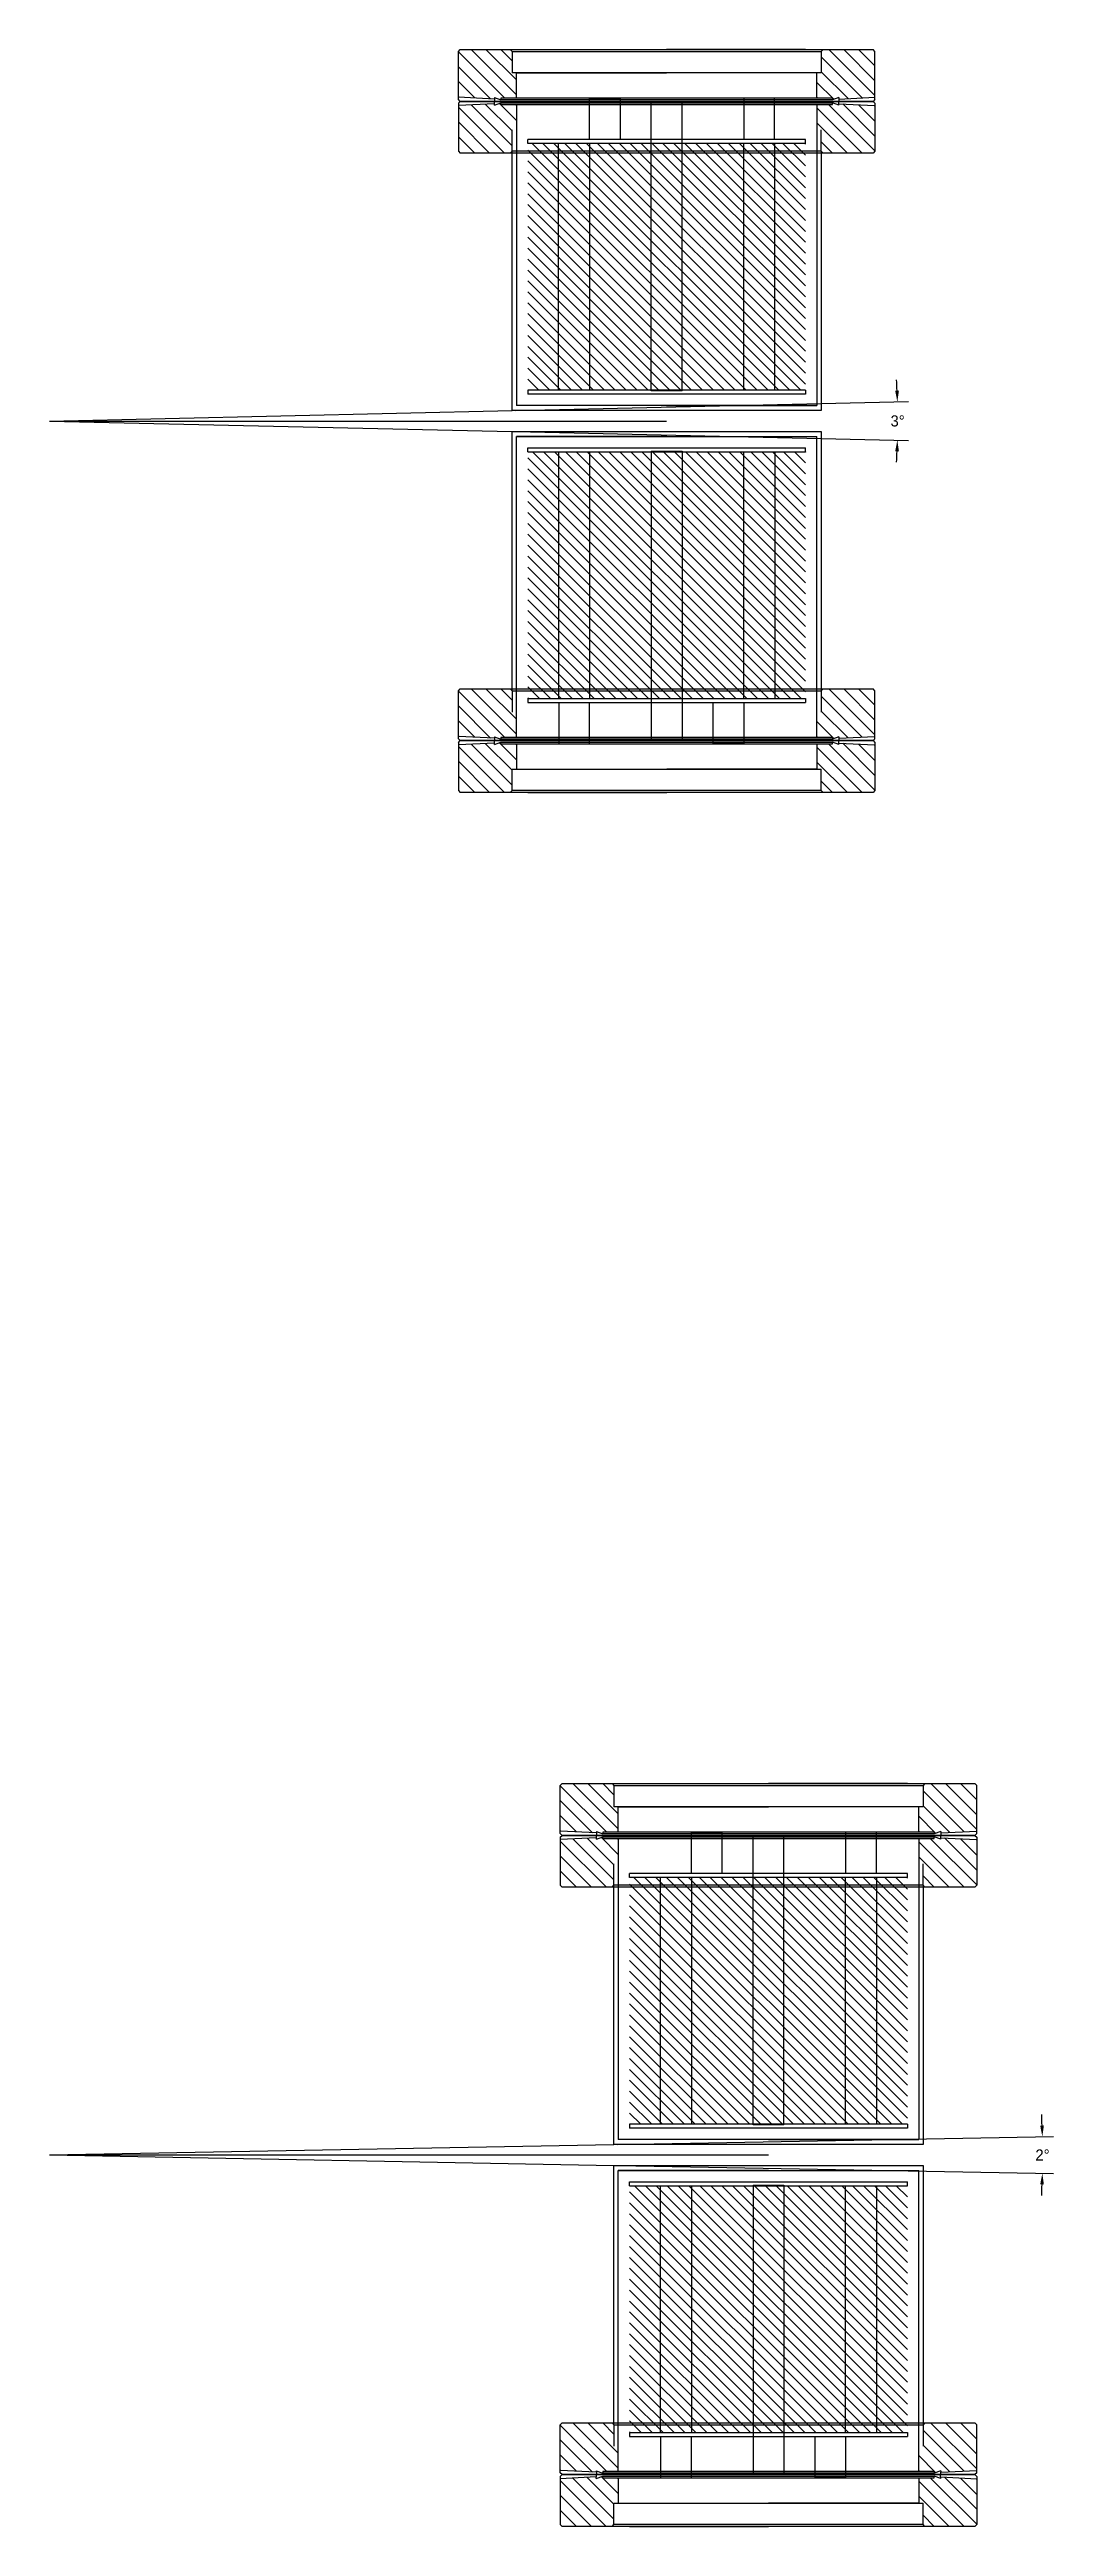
# Model space of a CAD drawing. Header units: inches. Extents: x 40 to 191, y -21 to 51.
# Drawn here: x 125.16 to 141.42, y -20.62 to 19.54 of the extents above; entities that cross this region are included whole.
import ezdxf

# ---------------------------------------------------------------- set-up
doc = ezdxf.new("R2010")
doc.units = ezdxf.units.IN
doc.header["$MEASUREMENT"] = 0
doc.dimstyles.get("Standard").update_dxf_attribs({"dimtxt": 0.18, "dimasz": 0.18, "dimexe": 0.18, "dimexo": 0.0625, "dimgap": 0.09, "dimtad": 0, "dimtih": 1, "dimtoh": 1, "dimdec": 4, "dimzin": 0, "dimdsep": 46, "dimtxsty": 'Standard', "dimcen": 0.09, "dimadec": 0, "dimazin": 0, "dimtfac": 1, "dimtdec": 4, "dimtofl": 0, "dimtmove": 0, "dimatfit": 3, "dimfxl": 1, "dimtolj": 1, "dimtzin": 0, "dimarcsym": 0})

msp = doc.modelspace()

# ---------------------------------------------------------------- blocks, each defined once
blk = doc.blocks.new('*D34')
at = {"color": 0, "lineweight": -2, "transparency": 16777216}
for p, q in [((134.364, -14.425), (141.423, -14.295)), ((134.363, -14.765), (141.423, -14.896))]:
    blk.add_line(p, q, dxfattribs=at)
for start, end in [(1.6996, 2.3406), (357.6593, 358.3003)]:
    blk.add_arc((125.156, -14.595), 16.09, start, end, dxfattribs=at)
at = {"color": 0, "transparency": 16777216}
for points in [[(141.269, -14.117), (141.209, -14.119), (141.243, -14.298)], [(141.209, -15.072), (141.269, -15.073), (141.243, -14.893)]]:
    blk.add_solid(points, dxfattribs=at)
at = {"layer": 'Defpoints', "color": 0, "transparency": 16777216}
for p in [(134.301, -14.426), (125.156, -14.595), (125.156, -14.595), (134.3, -14.764), (141.246, -14.694)]:
    blk.add_point(p, dxfattribs=at)
at = {"color": 0, "transparency": 16777216, "insert": (141.246, -14.595), "char_height": 0.18, "attachment_point": 5}
blk.add_mtext('\\A1;2°', dxfattribs=at)
blk = doc.blocks.new('*D29')
at = {"color": 0, "lineweight": -2, "transparency": 16777216}
for p, q in [((132.713, 13.685), (139.074, 13.829)), ((132.713, 13.345), (139.074, 13.201))]:
    blk.add_line(p, q, dxfattribs=at)
for start, end in [(2.0422, 2.7927), (357.2073, 357.9578)]:
    blk.add_arc((125.156, 13.515), 13.742, start, end, dxfattribs=at)
at = {"color": 0, "transparency": 16777216}
for points in [[(138.919, 14.006), (138.859, 14.004), (138.894, 13.825)], [(138.859, 13.026), (138.919, 13.024), (138.894, 13.205)]]:
    blk.add_solid(points, dxfattribs=at)
at = {"layer": 'Defpoints', "color": 0, "transparency": 16777216}
for p in [(132.65, 13.684), (125.156, 13.515), (125.156, 13.515), (132.65, 13.346), (138.897, 13.412)]:
    blk.add_point(p, dxfattribs=at)
at = {"color": 0, "transparency": 16777216, "insert": (138.898, 13.515), "char_height": 0.18, "attachment_point": 5}
blk.add_mtext('\\A1;3°', dxfattribs=at)

# ---------------------------------------------------------------- dimensions: what is measured, and where the dimension line sits
for base, line1, line2, picture, middle in [((138.89739, 13.41168), ((125.1556, 13.51496), (132.65041, 13.34595)), ((125.1556, 13.51496), (132.65041, 13.68396)), '*D29', (138.89777, 13.51495)), ((141.24576, -14.69442), ((125.1556, -14.5953), (134.30041, -14.7643)), ((125.1556, -14.5953), (134.30112, -14.4263)), '*D34', (141.24606, -14.59531))]:
    dim = msp.add_angular_dim_2l(base=base, line1=line1, line2=line2, dimstyle='Standard')
    dim.commit()
    dim.dimension.update_dxf_attribs({"geometry": picture, "text_midpoint": middle})

# ---------------------------------------------------------------- hatches: boundary and pattern name
h = msp.add_hatch()
h.set_pattern_fill('ANSI31', color=1, angle=270)
h.set_pattern_definition([(315, (161.46157, -7.11341), (0.08838835, 0.08838835), [])])
h.paths.add_polyline_path([(137.4054, 14.01496), (137.4054, 18.01496), (136.9054, 18.01496), (136.9054, 14.01496)])
h.paths.add_polyline_path([(136.9054, 14.01496), (136.9054, 18.01496), (136.4054, 18.01496), (136.4054, 14.01496)])
h.paths.add_polyline_path([(136.4054, 14.01496), (136.4054, 18.01496), (133.9054, 18.01496), (133.9054, 14.01496)])
h.paths.add_polyline_path([(133.9054, 14.01496), (133.9054, 18.01496), (133.4054, 18.01496), (133.4054, 14.01496)])
h.paths.add_polyline_path([(133.4054, 14.01496), (133.4054, 18.01496), (132.9054, 18.01496), (132.9054, 14.01496)])
h = msp.add_hatch()
h.set_pattern_fill('ANSI31', color=1, angle=90)
h.set_pattern_definition([(135, (108.84964, 34.14332), (-0.08838835, -0.08838835), [])])
h.paths.add_polyline_path([(132.90581, 13.01495), (132.90581, 9.01495), (133.40581, 9.01495), (133.40581, 13.01495)])
h.paths.add_polyline_path([(133.40581, 13.01495), (133.40581, 9.01495), (133.90581, 9.01495), (133.90581, 13.01495)])
h.paths.add_polyline_path([(133.90581, 13.01495), (133.90581, 9.01495), (136.40581, 9.01495), (136.40581, 13.01495)])
h.paths.add_polyline_path([(136.40581, 13.01495), (136.40581, 9.01495), (136.90581, 9.01495), (136.90581, 13.01495)])
h.paths.add_polyline_path([(136.90581, 13.01495), (136.90581, 9.01495), (137.40581, 9.01495), (137.40581, 13.01495)])
h = msp.add_hatch()
h.set_pattern_fill('ANSI31', color=1, angle=270)
h.set_pattern_definition([(315, (163.11228, -35.22366), (0.08838835, 0.08838835), [])])
h.paths.add_polyline_path([(139.05611, -14.0953), (139.05611, -10.0953), (138.55611, -10.0953), (138.55611, -14.0953)])
h.paths.add_polyline_path([(138.55611, -14.0953), (138.55611, -10.0953), (138.05611, -10.0953), (138.05611, -14.0953)])
h.paths.add_polyline_path([(138.05611, -14.0953), (138.05611, -10.0953), (135.55611, -10.0953), (135.55611, -14.0953)])
h.paths.add_polyline_path([(135.55611, -14.0953), (135.55611, -10.0953), (135.05611, -10.0953), (135.05611, -14.0953)])
h.paths.add_polyline_path([(135.05611, -14.0953), (135.05611, -10.0953), (134.55611, -10.0953), (134.55611, -14.0953)])
h = msp.add_hatch()
h.set_pattern_fill('ANSI31', color=1, angle=90)
h.set_pattern_definition([(135, (110.49964, 6.03306), (-0.08838835, -0.08838835), [])])
h.paths.add_polyline_path([(134.55581, -15.0953), (134.55581, -19.0953), (135.05581, -19.0953), (135.05581, -15.0953)])
h.paths.add_polyline_path([(135.05581, -15.0953), (135.05581, -19.0953), (135.55581, -19.0953), (135.55581, -15.0953)])
h.paths.add_polyline_path([(135.55581, -15.0953), (135.55581, -19.0953), (138.05581, -19.0953), (138.05581, -15.0953)])
h.paths.add_polyline_path([(138.05581, -15.0953), (138.05581, -19.0953), (138.55581, -19.0953), (138.55581, -15.0953)])
h.paths.add_polyline_path([(138.55581, -15.0953), (138.55581, -19.0953), (139.05581, -19.0953), (139.05581, -15.0953)])

# ---------------------------------------------------------------- linework, layer by layer
at = {"color": 7, "linetype": 'Continuous'}
for p, q in [((131.7804, 19.50696), (131.8104, 19.53696)), ((131.7804, 18.76566), (131.7804, 19.50696)), ((131.8104, 19.53696), (138.5004, 19.53696)), ((132.6204, 19.53696), (132.6504, 19.50696)), ((132.6504, 19.50696), (137.6604, 19.50696)), ((132.6504, 19.50696), (132.6504, 19.15696)), ((137.6904, 19.53696), (137.6604, 19.50696)), ((137.6604, 19.50696), (137.6604, 19.15696)), ((138.5304, 19.50696), (138.5004, 19.53696)), ((138.5304, 18.76566), (138.5304, 19.50696)), ((137.6604, 19.15696), (132.6504, 19.15696)), ((132.7204, 18.74696), (132.7204, 19.15696)), ((137.5904, 18.74696), (137.5904, 19.15696)), ((132.3654, 18.735), (131.7804, 18.76566)), ((132.36541, 18.65891), (131.78041, 18.62825)), ((131.78041, 18.62825), (131.78041, 17.88696)), ((131.78054, 18.72696), (131.78054, 18.76565)), ((131.81054, 18.69696), (131.78054, 18.72696)), ((131.78055, 18.66696), (131.81055, 18.69696)), ((131.78055, 18.66696), (131.78055, 18.62826)), ((131.81054, 18.69696), (138.50025, 18.69696)), ((138.50026, 18.69696), (131.81055, 18.69696)), ((132.3654, 18.76117), (132.4704, 18.72296)), ((132.3654, 18.76117), (132.3654, 18.735)), ((132.36541, 18.63274), (132.47041, 18.67096)), ((132.36541, 18.63274), (132.36541, 18.65891)), ((132.36557, 18.73499), (132.36557, 18.69696)), ((132.36558, 18.65892), (132.36558, 18.69696)), ((137.8404, 18.74696), (132.4704, 18.74696)), ((132.4704, 18.74696), (132.4704, 18.72296)), ((137.8404, 18.72296), (132.4704, 18.72296)), ((132.47041, 18.64696), (132.47041, 18.67096)), ((132.47041, 18.67096), (137.84041, 18.67096)), ((132.47041, 18.64696), (137.84041, 18.64696)), ((132.72041, 18.64696), (132.72041, 18.23696)), ((137.59041, 18.64696), (137.59041, 18.23696)), ((137.9454, 18.76117), (137.8404, 18.72296)), ((137.8404, 18.74696), (137.8404, 18.72296)), ((137.94541, 18.63274), (137.84041, 18.67096)), ((137.84041, 18.64696), (137.84041, 18.67096)), ((137.94522, 18.73499), (137.94522, 18.69696)), ((137.94523, 18.65892), (137.94523, 18.69696)), ((137.9454, 18.735), (138.5304, 18.76566)), ((137.9454, 18.76117), (137.9454, 18.735)), ((137.94541, 18.65891), (138.53041, 18.62825)), ((137.94541, 18.63274), (137.94541, 18.65891)), ((138.53025, 18.72696), (138.50025, 18.69696)), ((138.50026, 18.69696), (138.53026, 18.66696)), ((138.53025, 18.72696), (138.53025, 18.76565)), ((138.53026, 18.66696), (138.53026, 18.62826)), ((138.53041, 18.62825), (138.53041, 17.88696)), ((132.65041, 17.88696), (132.65041, 18.23696)), ((137.66041, 17.88696), (137.66041, 18.23696)), ((131.78041, 17.88696), (131.81041, 17.85696)), ((138.50041, 17.85696), (131.81041, 17.85696)), ((132.62041, 17.85696), (132.65041, 17.88696)), ((137.66041, 17.88696), (132.65041, 17.88696)), ((137.69041, 17.85696), (137.66041, 17.88696)), ((138.53041, 17.88696), (138.50041, 17.85696)), ((131.7808, 9.14295), (131.8108, 9.17295)), ((131.7808, 8.40166), (131.7808, 9.14295)), ((131.8108, 9.17295), (138.5008, 9.17295)), ((132.6208, 9.17295), (132.6508, 9.14295)), ((132.6508, 9.14295), (137.6608, 9.14295)), ((132.6508, 9.14295), (132.6508, 8.79295)), ((137.6908, 9.17295), (137.6608, 9.14295)), ((137.6608, 9.14295), (137.6608, 8.79295)), ((138.5308, 9.14295), (138.5008, 9.17295)), ((138.5308, 8.40166), (138.5308, 9.14295)), ((132.7208, 8.38295), (132.7208, 8.79295)), ((137.5908, 8.38295), (137.5908, 8.79295)), ((132.3658, 8.371), (131.7808, 8.40166)), ((132.36581, 8.29491), (131.78081, 8.26425)), ((131.78081, 8.26425), (131.78081, 7.52295)), ((131.78095, 8.36295), (131.78095, 8.40165)), ((131.81095, 8.33295), (131.78095, 8.36295)), ((131.78095, 8.30295), (131.81095, 8.33295)), ((131.78095, 8.30295), (131.78095, 8.26426)), ((131.81095, 8.33295), (138.50065, 8.33295)), ((138.50066, 8.33295), (131.81095, 8.33295)), ((132.3658, 8.39717), (132.4708, 8.35895)), ((132.3658, 8.39717), (132.3658, 8.371)), ((132.36581, 8.26874), (132.47081, 8.30695)), ((132.36581, 8.26874), (132.36581, 8.29491)), ((132.36598, 8.37099), (132.36598, 8.33295)), ((132.36598, 8.29492), (132.36598, 8.33295)), ((137.8408, 8.38295), (132.4708, 8.38295)), ((132.4708, 8.38295), (132.4708, 8.35895)), ((137.8408, 8.35895), (132.4708, 8.35895)), ((132.47081, 8.28295), (132.47081, 8.30695)), ((132.47081, 8.30695), (137.84081, 8.30695)), ((132.47081, 8.28295), (137.84081, 8.28295)), ((132.72081, 8.28295), (132.72081, 7.87295)), ((137.59081, 8.28295), (137.59081, 7.87295)), ((137.9458, 8.39717), (137.8408, 8.35895)), ((137.8408, 8.38295), (137.8408, 8.35895)), ((137.94581, 8.26874), (137.84081, 8.30695)), ((137.84081, 8.28295), (137.84081, 8.30695)), ((137.94563, 8.37099), (137.94563, 8.33295)), ((137.94563, 8.29492), (137.94563, 8.33295)), ((137.9458, 8.371), (138.5308, 8.40166)), ((137.9458, 8.39717), (137.9458, 8.371)), ((137.94581, 8.29491), (138.53081, 8.26425)), ((137.94581, 8.26874), (137.94581, 8.29491)), ((138.53066, 8.36295), (138.50065, 8.33295)), ((138.50066, 8.33295), (138.53066, 8.30295)), ((138.53066, 8.36295), (138.53066, 8.40165)), ((138.53066, 8.30295), (138.53066, 8.26426)), ((138.53081, 8.26425), (138.53081, 7.52295)), ((132.65081, 7.52295), (132.65081, 7.87295)), ((132.65081, 7.87295), (137.66081, 7.87295)), ((137.66081, 7.52295), (137.66081, 7.87295)), ((131.78081, 7.52295), (131.81081, 7.49295)), ((138.50081, 7.49295), (131.81081, 7.49295)), ((132.62081, 7.49295), (132.65081, 7.52295)), ((137.66081, 7.52295), (132.65081, 7.52295)), ((137.69081, 7.49295), (137.66081, 7.52295)), ((138.53081, 7.52295), (138.50081, 7.49295)), ((133.43111, -8.6033), (133.46111, -8.5733)), ((133.43111, -9.34459), (133.43111, -8.6033)), ((133.46111, -8.5733), (140.15111, -8.5733)), ((134.27111, -8.5733), (134.30111, -8.6033)), ((134.30111, -8.6033), (139.31111, -8.6033)), ((134.30111, -8.6033), (134.30111, -8.9533)), ((139.34111, -8.5733), (139.31111, -8.6033)), ((139.31111, -8.6033), (139.31111, -8.9533)), ((140.18111, -8.6033), (140.15111, -8.5733)), ((140.18111, -9.34459), (140.18111, -8.6033)), ((139.31111, -8.9533), (134.30111, -8.9533)), ((134.37111, -9.3633), (134.37111, -8.9533)), ((139.24111, -9.3633), (139.24111, -8.9533)), ((134.01611, -9.37525), (133.43111, -9.34459)), ((134.01611, -9.45135), (133.43111, -9.48201)), ((133.43111, -9.48201), (133.43111, -10.2233)), ((133.43125, -9.3833), (133.43125, -9.3446)), ((133.46125, -9.4133), (133.43125, -9.3833)), ((133.43126, -9.4433), (133.46126, -9.4133)), ((133.43126, -9.4433), (133.43126, -9.482)), ((133.46125, -9.4133), (140.15096, -9.4133)), ((140.15097, -9.4133), (133.46126, -9.4133)), ((134.01611, -9.34908), (134.12111, -9.3873)), ((134.01611, -9.34908), (134.01611, -9.37525)), ((134.01611, -9.47752), (134.12111, -9.4393)), ((134.01611, -9.47752), (134.01611, -9.45135)), ((134.01628, -9.37526), (134.01628, -9.4133)), ((134.01629, -9.45134), (134.01629, -9.4133)), ((139.49111, -9.3633), (134.12111, -9.3633)), ((134.12111, -9.3633), (134.12111, -9.3873)), ((139.49111, -9.3873), (134.12111, -9.3873)), ((134.12111, -9.4633), (134.12111, -9.4393)), ((134.12111, -9.4393), (139.49111, -9.4393)), ((134.12111, -9.4633), (139.49111, -9.4633)), ((134.37111, -9.4633), (134.37111, -9.8733)), ((139.24111, -9.4633), (139.24111, -9.8733)), ((139.59611, -9.34908), (139.49111, -9.3873)), ((139.49111, -9.3633), (139.49111, -9.3873)), ((139.59611, -9.47752), (139.49111, -9.4393)), ((139.49111, -9.4633), (139.49111, -9.4393)), ((139.59593, -9.37526), (139.59593, -9.4133)), ((139.59594, -9.45134), (139.59594, -9.4133)), ((139.59611, -9.37525), (140.18111, -9.34459)), ((139.59611, -9.34908), (139.59611, -9.37525)), ((139.59611, -9.45135), (140.18111, -9.48201)), ((139.59611, -9.47752), (139.59611, -9.45135)), ((140.18096, -9.3833), (140.15096, -9.4133)), ((140.15097, -9.4133), (140.18097, -9.4433)), ((140.18096, -9.3833), (140.18096, -9.3446)), ((140.18097, -9.4433), (140.18097, -9.482)), ((140.18111, -9.48201), (140.18111, -10.2233)), ((134.30111, -10.2233), (134.30111, -9.8733)), ((139.31111, -10.2233), (139.31111, -9.8733)), ((133.43111, -10.2233), (133.46111, -10.2533)), ((140.15111, -10.2533), (133.46111, -10.2533)), ((134.27111, -10.2533), (134.30111, -10.2233)), ((139.31111, -10.2233), (134.30111, -10.2233)), ((139.34111, -10.2533), (139.31111, -10.2233)), ((140.18111, -10.2233), (140.15111, -10.2533)), ((133.4308, -18.9673), (133.4608, -18.9373)), ((133.4308, -19.70859), (133.4308, -18.9673)), ((133.4608, -18.9373), (140.1508, -18.9373)), ((134.2708, -18.9373), (134.3008, -18.9673)), ((134.3008, -18.9673), (139.3108, -18.9673)), ((134.3008, -18.9673), (134.3008, -19.3173)), ((139.3408, -18.9373), (139.3108, -18.9673)), ((139.3108, -18.9673), (139.3108, -19.3173)), ((140.1808, -18.9673), (140.1508, -18.9373)), ((140.1808, -19.70859), (140.1808, -18.9673)), ((134.3708, -19.7273), (134.3708, -19.3173)), ((139.2408, -19.7273), (139.2408, -19.3173)), ((134.0158, -19.73925), (133.4308, -19.70859)), ((134.01581, -19.81535), (133.43081, -19.84601)), ((133.43081, -19.84601), (133.43081, -20.5873)), ((133.43095, -19.7473), (133.43095, -19.7086)), ((133.46095, -19.7773), (133.43095, -19.7473)), ((133.43095, -19.8073), (133.46095, -19.7773)), ((133.43095, -19.8073), (133.43095, -19.846)), ((133.46095, -19.7773), (140.15065, -19.7773)), ((140.15066, -19.7773), (133.46095, -19.7773)), ((134.0158, -19.71308), (134.1208, -19.7513)), ((134.0158, -19.71308), (134.0158, -19.73925)), ((134.01581, -19.84152), (134.12081, -19.8033)), ((134.01581, -19.84152), (134.01581, -19.81535)), ((134.01598, -19.73926), (134.01598, -19.7773)), ((134.01598, -19.81534), (134.01598, -19.7773)), ((139.4908, -19.7273), (134.1208, -19.7273)), ((134.1208, -19.7273), (134.1208, -19.7513)), ((139.4908, -19.7513), (134.1208, -19.7513)), ((134.12081, -19.8273), (134.12081, -19.8033)), ((134.12081, -19.8033), (139.49081, -19.8033)), ((134.12081, -19.8273), (139.49081, -19.8273)), ((134.37081, -19.8273), (134.37081, -20.2373)), ((139.24081, -19.8273), (139.24081, -20.2373)), ((139.5958, -19.71308), (139.4908, -19.7513)), ((139.4908, -19.7273), (139.4908, -19.7513)), ((139.59581, -19.84152), (139.49081, -19.8033)), ((139.49081, -19.8273), (139.49081, -19.8033)), ((139.59563, -19.73926), (139.59563, -19.7773)), ((139.59563, -19.81534), (139.59563, -19.7773)), ((139.5958, -19.73925), (140.1808, -19.70859)), ((139.5958, -19.71308), (139.5958, -19.73925)), ((139.59581, -19.81535), (140.18081, -19.84601)), ((139.59581, -19.84152), (139.59581, -19.81535)), ((140.18066, -19.7473), (140.15065, -19.7773)), ((140.15066, -19.7773), (140.18066, -19.8073)), ((140.18066, -19.7473), (140.18066, -19.7086)), ((140.18066, -19.8073), (140.18066, -19.846)), ((140.18081, -19.84601), (140.18081, -20.5873)), ((134.30081, -20.5873), (134.30081, -20.2373)), ((134.30081, -20.2373), (139.31081, -20.2373)), ((139.31081, -20.5873), (139.31081, -20.2373)), ((133.43081, -20.5873), (133.46081, -20.6173)), ((140.15081, -20.6173), (133.46081, -20.6173)), ((134.27081, -20.6173), (134.30081, -20.5873)), ((139.31081, -20.5873), (134.30081, -20.5873)), ((139.34081, -20.6173), (139.31081, -20.5873)), ((140.18081, -20.5873), (140.15081, -20.6173))]:
    msp.add_line(p, q, dxfattribs=at)
at = {"color": 2, "linetype": 'Continuous'}
for p, q in [((132.53426, 18.74696), (131.7804, 19.50082)), ((132.7204, 18.80238), (131.98582, 19.53696)), ((132.7204, 19.04394), (132.22738, 19.53696)), ((132.6504, 19.35549), (132.46894, 19.53696)), ((138.32378, 18.75483), (137.6604, 19.41821)), ((138.5304, 18.78977), (137.78321, 19.53696)), ((138.5304, 19.03133), (138.02477, 19.53696)), ((138.5304, 19.27289), (138.26633, 19.53696)), ((132.3013, 18.73836), (131.7804, 19.25926)), ((132.04638, 18.75172), (131.7804, 19.0177)), ((137.86396, 18.73153), (137.5904, 19.0051)), ((138.09425, 18.7428), (137.6604, 19.17666)), ((131.79146, 18.76508), (131.7804, 18.77615)), ((131.78041, 18.60414), (132.52759, 17.85696)), ((131.98702, 18.63908), (132.65041, 17.9757)), ((132.21655, 18.65111), (132.65041, 18.21725)), ((132.44684, 18.66238), (132.72041, 18.38881)), ((132.70382, 18.64696), (132.72041, 18.63037)), ((137.60698, 18.74696), (137.5904, 18.76354)), ((137.59041, 18.59153), (138.32498, 17.85696)), ((137.77654, 18.64696), (138.53041, 17.89309)), ((138.00951, 18.65555), (138.53041, 18.13465)), ((138.26442, 18.64219), (138.53041, 18.37621)), ((138.51934, 18.62883), (138.53041, 18.61776)), ((131.78041, 18.36258), (132.28603, 17.85696)), ((131.78041, 18.12102), (132.04447, 17.85696)), ((137.59041, 18.34997), (138.08342, 17.85696)), ((137.66041, 18.03842), (137.84187, 17.85696)), ((132.53467, 8.38295), (131.7808, 9.13682)), ((132.3017, 8.37436), (131.7808, 8.89526)), ((132.7208, 8.43838), (131.98622, 9.17295)), ((132.7208, 8.67994), (132.22778, 9.17295)), ((132.6508, 8.99149), (132.46934, 9.17295)), ((138.32418, 8.39083), (137.6608, 9.05421)), ((138.5308, 8.42577), (137.78362, 9.17295)), ((138.5308, 8.66733), (138.02518, 9.17295)), ((138.5308, 8.90889), (138.26673, 9.17295)), ((132.04678, 8.38772), (131.7808, 8.6537)), ((137.86437, 8.36753), (137.5908, 8.6411)), ((138.09465, 8.3788), (137.6608, 8.81266)), ((131.79186, 8.40108), (131.7808, 8.41215)), ((131.78081, 8.24014), (132.52799, 7.49295)), ((131.98743, 8.27508), (132.65081, 7.6117)), ((132.21696, 8.28711), (132.65081, 7.85325)), ((132.44724, 8.29838), (132.72081, 8.02481)), ((132.70422, 8.28295), (132.72081, 8.26637)), ((137.60739, 8.38295), (137.5908, 8.39954)), ((137.59081, 8.22753), (138.32539, 7.49295)), ((137.77694, 8.28295), (138.53081, 7.52909)), ((138.00991, 8.29155), (138.53081, 7.77065)), ((138.26483, 8.27819), (138.53081, 8.01221)), ((138.51974, 8.26483), (138.53081, 8.25376)), ((131.78081, 7.99858), (132.28643, 7.49295)), ((131.78081, 7.75702), (132.04488, 7.49295)), ((137.59081, 7.98597), (138.08383, 7.49295)), ((137.66081, 7.67442), (137.84227, 7.49295)), ((134.18497, -9.3633), (133.43111, -8.60943)), ((134.37111, -9.30788), (133.63653, -8.5733)), ((134.37111, -9.06632), (133.87809, -8.5733)), ((134.30111, -8.75476), (134.11964, -8.5733)), ((139.97449, -9.35542), (139.31111, -8.69204)), ((140.18111, -9.32048), (139.43392, -8.5733)), ((140.18111, -9.07892), (139.67548, -8.5733)), ((140.18111, -8.83737), (139.91704, -8.5733)), ((133.952, -9.37189), (133.43111, -8.85099)), ((133.69709, -9.35853), (133.43111, -9.09255)), ((139.51467, -9.37872), (139.24111, -9.10516)), ((139.74496, -9.36745), (139.31111, -8.9336)), ((133.44217, -9.34517), (133.43111, -9.33411)), ((133.43111, -9.50612), (134.1783, -10.2533)), ((133.63773, -9.47118), (134.30111, -10.13456)), ((133.86726, -9.45915), (134.30111, -9.893)), ((134.09755, -9.44788), (134.37111, -9.72144)), ((134.35453, -9.4633), (134.37111, -9.47988)), ((139.25769, -9.3633), (139.24111, -9.34671)), ((139.24111, -9.51872), (139.97569, -10.2533)), ((139.42725, -9.4633), (140.18111, -10.21716)), ((139.66021, -9.45471), (140.18111, -9.97561)), ((139.91513, -9.46807), (140.18111, -9.73405)), ((140.17005, -9.48143), (140.18111, -9.49249)), ((133.43111, -9.74767), (133.93674, -10.2533)), ((133.43111, -9.98923), (133.69518, -10.2533)), ((139.24111, -9.76028), (139.73413, -10.2533)), ((139.31111, -10.07184), (139.49257, -10.2533)), ((134.18467, -19.7273), (133.4308, -18.97343)), ((133.9517, -19.73589), (133.4308, -19.21499)), ((134.3708, -19.67188), (133.63622, -18.9373)), ((134.3708, -19.43032), (133.87778, -18.9373)), ((134.3008, -19.11876), (134.11934, -18.9373)), ((139.97418, -19.71942), (139.3108, -19.05604)), ((140.1808, -19.68448), (139.43362, -18.9373)), ((140.1808, -19.44292), (139.67518, -18.9373)), ((140.1808, -19.20137), (139.91673, -18.9373)), ((133.69678, -19.72253), (133.4308, -19.45655)), ((139.51437, -19.74272), (139.2408, -19.46916)), ((139.74465, -19.73145), (139.3108, -19.2976)), ((133.44186, -19.70917), (133.4308, -19.69811)), ((133.43081, -19.87012), (134.17799, -20.6173)), ((133.63743, -19.83518), (134.30081, -20.49856)), ((133.86696, -19.82315), (134.30081, -20.257)), ((134.09724, -19.81188), (134.37081, -20.08544)), ((134.35422, -19.8273), (134.37081, -19.84388)), ((139.25739, -19.7273), (139.2408, -19.71072)), ((139.24081, -19.88272), (139.97539, -20.6173)), ((139.42694, -19.8273), (140.18081, -20.58116)), ((139.65991, -19.81871), (140.18081, -20.33961)), ((139.91483, -19.83207), (140.18081, -20.09805)), ((140.16974, -19.84543), (140.18081, -19.85649)), ((133.43081, -20.11167), (133.93643, -20.6173)), ((133.43081, -20.35323), (133.69488, -20.6173)), ((139.24081, -20.12428), (139.73383, -20.6173)), ((139.31081, -20.43584), (139.49227, -20.6173))]:
    msp.add_line(p, q, dxfattribs=at)
for p, q in [((137.4054, 19.53696), (135.1554, 19.53696)), ((132.7204, 19.15696), (135.1554, 19.15696)), ((135.1554, 18.69696), (133.572, 18.69696)), ((134.9054, 14.00196), (134.9054, 18.69696)), ((138.50025, 18.69696), (135.1554, 18.69696)), ((135.1554, 18.69696), (136.7388, 18.69696)), ((135.4054, 14.00196), (135.4054, 18.69696)), ((132.72041, 18.23696), (132.72041, 13.76696)), ((137.59041, 18.23696), (137.59041, 13.76696)), ((132.65041, 13.76696), (132.65041, 17.88696)), ((137.66041, 17.88696), (137.66041, 13.76696)), ((125.1556, 13.51496), (132.65041, 13.68396)), ((132.65041, 13.68396), (132.65041, 13.76696)), ((137.6608, 13.68396), (132.65041, 13.68396)), ((135.15541, 13.76696), (132.72041, 13.76696)), ((135.1554, 14.00196), (134.9054, 14.00196)), ((135.4054, 14.00196), (135.1554, 14.00196)), ((135.15541, 13.76696), (137.59041, 13.76696)), ((137.59041, 13.76696), (135.15541, 13.76696)), ((137.66041, 13.76696), (137.6608, 13.68396)), ((125.1556, 13.51496), (135.1556, 13.51496)), ((125.1556, 13.51496), (132.65041, 13.34595)), ((132.6508, 13.26295), (132.65041, 13.34595)), ((132.65041, 13.34595), (137.6608, 13.34595)), ((132.6508, 9.14295), (132.6508, 13.26295)), ((135.1558, 13.26295), (132.7208, 13.26295)), ((132.7208, 8.79295), (132.7208, 13.26295)), ((132.7208, 13.26295), (135.1558, 13.26295)), ((135.1558, 13.26295), (137.5908, 13.26295)), ((137.5908, 8.79295), (137.5908, 13.26295)), ((137.6608, 13.34595), (137.6608, 13.26295)), ((137.6608, 13.26295), (137.6608, 9.14295)), ((134.9058, 13.02795), (134.9058, 8.33295)), ((134.9058, 13.02795), (135.1558, 13.02795)), ((135.1558, 13.02795), (135.4058, 13.02795)), ((135.4058, 13.02795), (135.4058, 8.33295)), ((131.81095, 8.33295), (135.1558, 8.33295)), ((135.1558, 8.33295), (133.5724, 8.33295)), ((135.1558, 8.33295), (136.7392, 8.33295)), ((137.59081, 7.87295), (135.15581, 7.87295)), ((132.90581, 7.49295), (135.15581, 7.49295)), ((139.05611, -8.5733), (136.80611, -8.5733)), ((134.37111, -8.9533), (136.80611, -8.9533)), ((136.80611, -9.4133), (135.22271, -9.4133)), ((136.55611, -14.1083), (136.55611, -9.4133)), ((140.15096, -9.4133), (136.80611, -9.4133)), ((136.80611, -9.4133), (138.38951, -9.4133)), ((137.05611, -14.1083), (137.05611, -9.4133)), ((134.37111, -9.8733), (134.37111, -14.3433)), ((139.24111, -9.8733), (139.24111, -14.3433)), ((134.30112, -14.3433), (134.30111, -10.2233)), ((139.31111, -10.2233), (139.31111, -14.3433)), ((125.1556, -14.5953), (134.30112, -14.4263)), ((134.30112, -14.4263), (134.30112, -14.3433)), ((139.3115, -14.4263), (134.30112, -14.4263)), ((136.80612, -14.3433), (134.37111, -14.3433)), ((136.80611, -14.1083), (136.55611, -14.1083)), ((137.05611, -14.1083), (136.80611, -14.1083)), ((139.24111, -14.3433), (136.80611, -14.3433)), ((136.80612, -14.3433), (139.24111, -14.3433)), ((139.31111, -14.3433), (139.3115, -14.4263)), ((125.1556, -14.5953), (136.8056, -14.5953)), ((125.1556, -14.5953), (134.30041, -14.7643)), ((134.3008, -14.8473), (134.30041, -14.7643)), ((134.30041, -14.7643), (139.3108, -14.7643)), ((134.3008, -18.9673), (134.3008, -14.8473)), ((136.8058, -14.8473), (134.3708, -14.8473)), ((134.3708, -19.3173), (134.3708, -14.8473)), ((134.3708, -14.8473), (136.8058, -14.8473)), ((136.8058, -14.8473), (139.2408, -14.8473)), ((139.2408, -19.3173), (139.2408, -14.8473)), ((139.3108, -14.7643), (139.3108, -14.8473)), ((139.3108, -14.8473), (139.3108, -18.9673)), ((136.5558, -15.0823), (136.5558, -19.7773)), ((136.5558, -15.0823), (136.8058, -15.0823)), ((136.8058, -15.0823), (137.0558, -15.0823)), ((137.0558, -15.0823), (137.0558, -19.7773)), ((133.46095, -19.7773), (136.8058, -19.7773)), ((136.8058, -19.7773), (135.2224, -19.7773)), ((136.8058, -19.7773), (138.3892, -19.7773)), ((139.24081, -20.2373), (136.80581, -20.2373)), ((134.55581, -20.6173), (136.80581, -20.6173))]:
    msp.add_line(p, q)
at = {"color": 2}
for p, q in [((133.9054, 18.07796), (133.9054, 18.74696)), ((133.9054, 18.74696), (134.4054, 18.74696)), ((134.4054, 18.07796), (134.4054, 18.74696)), ((136.9054, 18.74696), (136.4054, 18.74696)), ((136.4054, 18.74696), (136.4054, 18.07796)), ((136.9054, 18.07796), (136.9054, 18.74696)), ((133.40581, 8.95195), (133.40581, 8.28295)), ((133.90581, 8.28295), (133.90581, 8.95195)), ((135.90581, 8.95195), (135.90581, 8.28295)), ((136.40581, 8.95195), (136.40581, 8.28295)), ((133.40581, 8.28295), (133.90581, 8.28295)), ((136.40581, 8.28295), (135.90581, 8.28295)), ((135.55611, -10.0323), (135.55611, -9.3633)), ((135.55611, -9.3633), (136.05611, -9.3633)), ((136.05611, -10.0323), (136.05611, -9.3633)), ((138.55611, -9.3633), (138.05611, -9.3633)), ((138.05611, -9.3633), (138.05611, -10.0323)), ((138.55611, -10.0323), (138.55611, -9.3633)), ((135.05581, -19.1583), (135.05581, -19.8273)), ((135.55581, -19.8273), (135.55581, -19.1583)), ((137.55581, -19.1583), (137.55581, -19.8273)), ((138.05581, -19.1583), (138.05581, -19.8273)), ((135.05581, -19.8273), (135.55581, -19.8273)), ((138.05581, -19.8273), (137.55581, -19.8273))]:
    msp.add_line(p, q, dxfattribs=at)
at = {"color": 3}
for p, q in [((137.4054, 18.07796), (132.9054, 18.07796)), ((132.9054, 18.01496), (132.9054, 18.07796)), ((137.4054, 18.01496), (137.4054, 18.07796)), ((137.4054, 18.01496), (132.9054, 18.01496)), ((137.4054, 14.01496), (132.9054, 14.01496)), ((132.9054, 14.01496), (132.9054, 13.95196)), ((137.4054, 13.95196), (132.9054, 13.95196)), ((137.4054, 14.01496), (137.4054, 13.95196)), ((132.90581, 13.01495), (132.90581, 13.07795)), ((132.90581, 13.07795), (137.40581, 13.07795)), ((132.90581, 13.01495), (137.40581, 13.01495)), ((137.40581, 13.01495), (137.40581, 13.07795)), ((132.90581, 9.01495), (132.90581, 8.95195)), ((132.90581, 9.01495), (137.40581, 9.01495)), ((132.90581, 8.95195), (137.40581, 8.95195)), ((137.40581, 9.01495), (137.40581, 8.95195)), ((139.05611, -10.0323), (134.55611, -10.0323)), ((134.55611, -10.0953), (134.55611, -10.0323)), ((139.05611, -10.0953), (139.05611, -10.0323)), ((139.05611, -10.0953), (134.55611, -10.0953)), ((139.05611, -14.0953), (134.55611, -14.0953)), ((134.55611, -14.0953), (134.55611, -14.1583)), ((139.05611, -14.1583), (134.55611, -14.1583)), ((139.05611, -14.0953), (139.05611, -14.1583)), ((134.55581, -15.0953), (134.55581, -15.0323)), ((134.55581, -15.0323), (139.05581, -15.0323)), ((134.55581, -15.0953), (139.05581, -15.0953)), ((139.05581, -15.0953), (139.05581, -15.0323)), ((134.55581, -19.0953), (134.55581, -19.1583)), ((134.55581, -19.0953), (139.05581, -19.0953)), ((134.55581, -19.1583), (139.05581, -19.1583)), ((139.05581, -19.0953), (139.05581, -19.1583))]:
    msp.add_line(p, q, dxfattribs=at)
at = {"color": 4}
for p, q in [((133.4054, 14.01496), (133.4054, 18.01496)), ((133.9054, 18.01496), (133.9054, 14.01496)), ((136.4054, 14.01496), (136.4054, 18.01496)), ((136.9054, 18.01496), (136.9054, 14.01496)), ((133.40581, 9.01495), (133.40581, 13.01495)), ((133.90581, 13.01495), (133.90581, 9.01495)), ((136.40581, 9.01495), (136.40581, 13.01495)), ((136.90581, 13.01495), (136.90581, 9.01495)), ((135.05611, -14.0953), (135.05611, -10.0953)), ((135.55611, -10.0953), (135.55611, -14.0953)), ((138.05611, -14.0953), (138.05611, -10.0953)), ((138.55611, -10.0953), (138.55611, -14.0953)), ((135.05581, -19.0953), (135.05581, -15.0953)), ((135.55581, -15.0953), (135.55581, -19.0953)), ((138.05581, -19.0953), (138.05581, -15.0953)), ((138.55581, -15.0953), (138.55581, -19.0953))]:
    msp.add_line(p, q, dxfattribs=at)

msp.set_redraw_order([(e.dxf.handle, doc.entitydb.next_handle()) for e in msp.query("TEXT MTEXT ATTDEF DIMENSION ARC_DIMENSION")])  # texts and dimensions are drawn at this point

doc.saveas('drawing.dxf')
